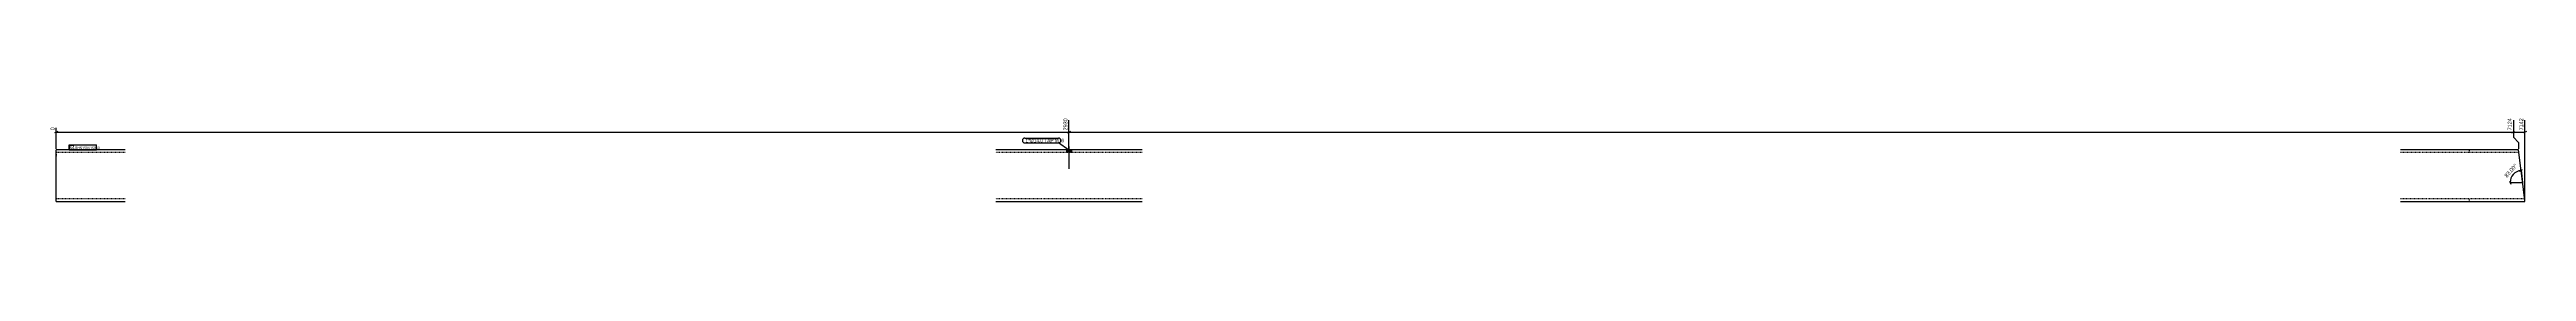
# Model space of a CAD drawing. Header units: millimetres. Extents: x 7 to 20492, y 9 to 247.
# Drawn here: x 7 to 7172, y 9 to 247 of the extents above; entities that cross this region are included whole.
import ezdxf

# ---------------------------------------------------------------- set-up
doc = ezdxf.new("R2010")
doc.units = ezdxf.units.MM
doc.linetypes.add('DXK_LINE_DOT2', pattern=[3.9198, 1.9599, -1.9599])
for name, color, linetype in [('MÅLSÆTNING', 7, 'Continuous'), ('STÅL', 7, 'Continuous'), ('TEKST', 7, 'Continuous')]:
    doc.layers.add(name, color=color, linetype=linetype)
doc.styles.add('Arial Narrow', font='ARIALN.TTF', dxfattribs={"height": 0.2})

msp = doc.modelspace()

# ---------------------------------------------------------------- hatches: boundary and pattern name
at = {"layer": 'STÅL', "linetype": 'Continuous'}
msp.add_hatch(color=3, dxfattribs=at).paths.add_polyline_path([(2962.8, 159), (2948.8, 159), (2948.8, 151), (2962.8, 151)])

# ---------------------------------------------------------------- linework, layer by layer
at = {"layer": 'MÅLSÆTNING', "color": 7, "linetype": 'Continuous'}
for p, q in [((25.8, 162), (25.8, 222.9)), ((2955.8, 162), (2955.8, 244.8)), ((2955.8, 162), (2955.8, 244.8)), ((7134.3, 244.8), (7134.3, 195.5)), ((30.3, 212.3), (21.3, 208.7)), ((25.8, 210.5), (2955.8, 210.5)), ((2960.3, 212.3), (2951.3, 208.7)), ((2951.3, 208.7), (2960.3, 212.3)), ((2955.8, 210.5), (7134.3, 210.5)), ((7129.8, 208.7), (7138.8, 212.3)), ((7134.3, 195.5), (7149.3, 180.5)), ((7149.3, 180.5), (7149.3, 162)), ((7152.3, 97.3), (7160.8, 102)), ((7167.4, 12), (7156.6, 99.7)), ((7156.6, 99.7), (7161, 63.9)), ((7123.2, 68.4), (7126.8, 59.4)), ((7125, 63.9), (7161, 63.9))]:
    msp.add_line(p, q, dxfattribs=at)
msp.add_arc((7161, 63.9), 36, 97, 180, dxfattribs=at)
at = {"layer": 'STÅL', "color": 2, "linetype": 'Continuous'}
for p, q in [((225.8, 159), (25.8, 159)), ((25.8, 29), (25.8, 159)), ((3167.8, 159), (2743.8, 159)), ((7149.3, 159), (6807.8, 159)), ((7165.3, 29), (7149.3, 159)), ((25.8, 14.9), (25.8, 29)), ((25.8, 9), (25.8, 14.9)), ((25.8, 9), (225.8, 9)), ((2743.8, 9), (3167.8, 9)), ((6807.8, 9), (7167.7, 9)), ((7167.7, 9), (7165.3, 29))]:
    msp.add_line(p, q, dxfattribs=at)
at = {"layer": 'STÅL', "color": 7, "linetype": 'DXK_LINE_DOT2'}
for p, q in [((225.8, 151), (25.8, 151)), ((25.8, 146.7), (25.8, 139)), ((3167.8, 151), (2743.8, 151)), ((7150.3, 151), (6807.8, 151)), ((7007.8, 151), (7007.8, 159)), ((25.8, 21.3), (25.8, 29)), ((25.8, 17.9), (25.8, 21.3)), ((25.8, 17), (25.8, 17.9)), ((225.8, 17), (25.8, 17)), ((25.8, 14.9), (25.8, 17)), ((3167.8, 17), (2743.8, 17)), ((7166.7, 17), (6807.8, 17)), ((7007.8, 9), (7007.8, 17)), ((7167.7, 9), (7166.2, 21.3))]:
    msp.add_line(p, q, dxfattribs=at)
at = {"layer": 'STÅL', "color": 3, "linetype": 'Continuous'}
for p, q in [((2948.8, 159), (2948.8, 151)), ((2955.8, 169), (2955.8, 104)), ((2962.8, 159), (2962.8, 151))]:
    msp.add_line(p, q, dxfattribs=at)

# ---------------------------------------------------------------- next in the draw order: wipeouts: each hides what was drawn before it
at = {"color": 0, "linetype": 'Continuous'}
for points in [[(23.4, 225.3), (6.6, 225.3), (6.6, 213.2), (23.4, 213.2)], [(2953.4, 247.2), (2936.6, 247.2), (2936.6, 213.2), (2953.4, 213.2)], [(7131.9, 247.2), (7115.1, 247.2), (7115.1, 213.2), (7131.9, 213.2)]]:
    msp.add_wipeout(points, dxfattribs=at).dxf.layer = 'MÅLSÆTNING'
at = {"color": 0}
for points, layer in [([(7145.4, 107.2), (7132.8, 118.3), (7103.6, 85.3), (7116.1, 74.2)], 'MÅLSÆTNING'), ([(77, 161.1), (77, 171.6), (64.8, 171.6), (64.8, 161.1)], 'TEKST')]:
    msp.add_wipeout(points, dxfattribs=at).dxf.layer = layer

# ---------------------------------------------------------------- next in the draw order: linework, layer by layer
at = {"layer": 'MÅLSÆTNING', "color": 7, "linetype": 'Continuous'}
for p, q in [((7134.3, 244.8), (7134.3, 195.5)), ((7167.7, 12), (7167.7, 244.8)), ((7129.8, 208.7), (7138.8, 212.3)), ((7134.3, 210.5), (7167.7, 210.5)), ((7134.3, 195.5), (7149.3, 180.5)), ((7149.3, 180.5), (7149.3, 162)), ((7172.2, 212.3), (7163.2, 208.7))]:
    msp.add_line(p, q, dxfattribs=at)

# ---------------------------------------------------------------- next in the draw order: texts
at = {"layer": 'MÅLSÆTNING', "color": 3, "linetype": 'Continuous', "style": 'Arial Narrow'}
for s, height, p in [('0', 11.5, (21, 215.6)), ('2930', 11.45, (2951, 215.6)), ('7124', 11.45, (7129.5, 215.6))]:
    msp.add_text(s, height=height, rotation=90.00021, dxfattribs=at).set_placement(p)
at = {"layer": 'MÅLSÆTNING', "color": 3, "style": 'Arial Narrow'}
msp.add_text('83.00°', height=11.45, rotation=48.50088, dxfattribs=at).set_placement((7115.9, 77.5))

# ---------------------------------------------------------------- next in the draw order: wipeouts: each hides what was drawn before it
at = {"color": 0}
msp.add_wipeout([(77, 161.1), (77, 171.6), (64.8, 171.6), (64.8, 161.1)], dxfattribs=at).dxf.layer = 'TEKST'

# ---------------------------------------------------------------- next in the draw order: wipeouts: each hides what was drawn before it
at = {"color": 0, "linetype": 'Continuous'}
msp.add_wipeout([(7165.3, 247.2), (7148.5, 247.2), (7148.5, 213.2), (7165.3, 213.2)], dxfattribs=at).dxf.layer = 'MÅLSÆTNING'
at = {"color": 0}
for points in [[(140.4, 161.1), (140.4, 168.6), (80.1, 168.6), (80.1, 161.1)], [(2923.5, 181), (2923.5, 191.5), (2830.1, 191.5), (2830.1, 181)]]:
    msp.add_wipeout(points, dxfattribs=at).dxf.layer = 'TEKST'

# ---------------------------------------------------------------- next in the draw order: texts
at = {"layer": 'MÅLSÆTNING', "color": 3, "linetype": 'Continuous', "style": 'Arial Narrow'}
msp.add_text('7142', height=11.45, rotation=90.00021, dxfattribs=at).set_placement((7162.9, 215.6))

# ---------------------------------------------------------------- next in the draw order: wipeouts: each hides what was drawn before it
at = {"color": 0}
for points in [[(140.4, 161.1), (140.4, 168.6), (80.1, 168.6), (80.1, 161.1)], [(2923.5, 181), (2923.5, 191.5), (2830.1, 191.5), (2830.1, 181)]]:
    msp.add_wipeout(points, dxfattribs=at).dxf.layer = 'TEKST'

# ---------------------------------------------------------------- next in the draw order: linework, layer by layer
at = {"layer": 'TEKST', "color": 7, "linetype": 'Continuous'}
for p, q in [((63, 173.4), (142.2, 173.4)), ((63, 159.3), (63, 173.4)), ((63, 159.3), (142.2, 159.3)), ((142.2, 159.3), (142.2, 173.4)), ((2828.3, 193.3), (2925.3, 193.3)), ((2828.3, 179.2), (2925.3, 179.2)), ((2955.6, 158.1), (2925.3, 179.2))]:
    msp.add_line(p, q, dxfattribs=at)
for centre, start, end in [((2828.3, 186.3), 90, 270), ((2925.3, 186.3), 270, 90)]:
    msp.add_arc(centre, 7.05, start, end, dxfattribs=at)

# ---------------------------------------------------------------- next in the draw order: texts
at = {"layer": 'TEKST', "color": 3, "style": 'Arial Narrow'}
for s, height, p in [('s4', 10.02, (64.8, 161.1)), ('RHS150X150X8', 7.158, (80.1, 161.1)), ('1*Ø14.0 TAP M16', 10.021, (2830.1, 181))]:
    msp.add_text(s, height=height, dxfattribs=at).set_placement(p)

doc.saveas('drawing.dxf')
